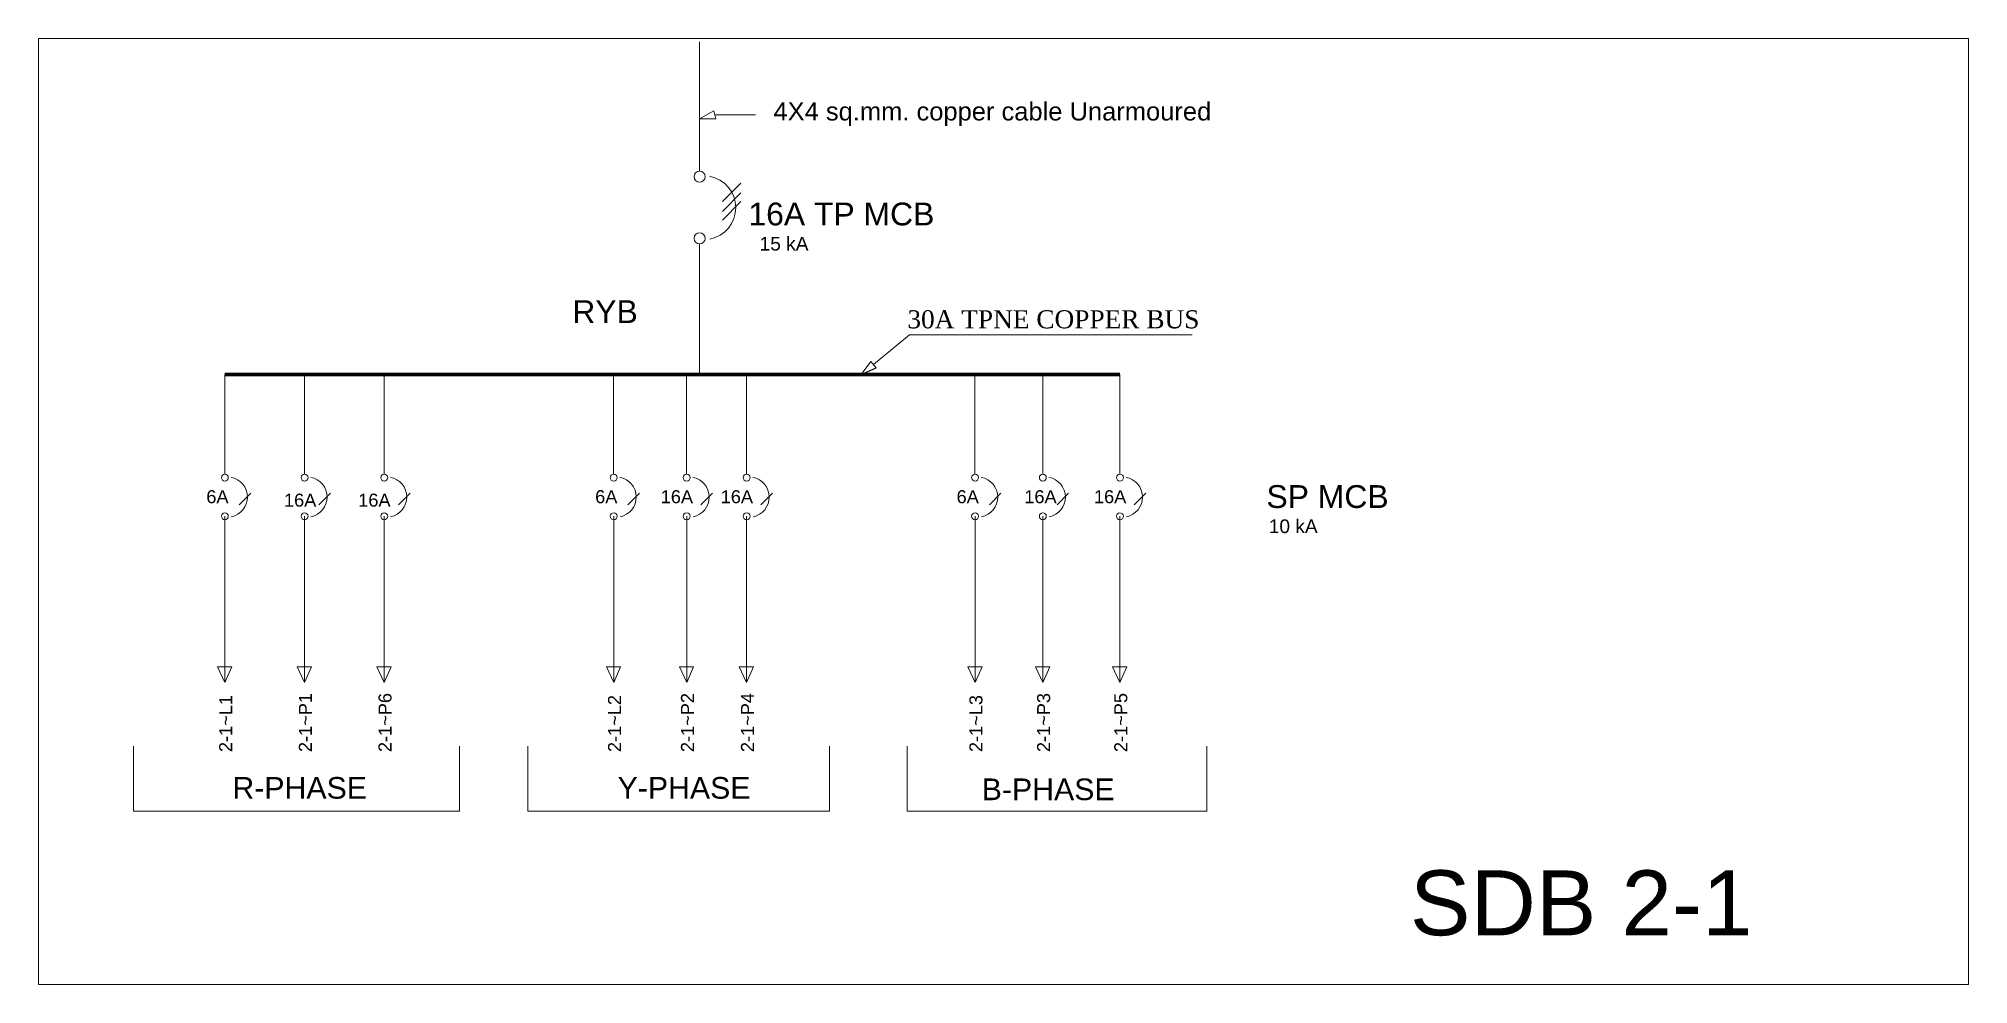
# Model space of a CAD drawing. Header units: millimetres. Extents: x 2390631 to 3337895, y 3598750 to 3969149.
# Drawn here: x 3220465 to 3265344, y 3789909 to 3811900 of the extents above; entities that cross this region are included whole.
import ezdxf

# ---------------------------------------------------------------- set-up
doc = ezdxf.new("R2010")
doc.units = ezdxf.units.MM
doc.header["$MEASUREMENT"] = 0
doc.layers.add('7 POWER PT WIRING', color=3, linetype='Continuous', lineweight=25)
doc.layers.add('Singleline', color=82, linetype='Continuous', lineweight=20)
doc.styles.add('ARIAL', font='arial.ttf')
doc.styles.add('MM', font='dutch.ttf')
doc.styles.add('ROOM', font='arial.ttf')

msp = doc.modelspace()

# ---------------------------------------------------------------- texts
at = {"layer": 'Singleline', "style": 'ROOM'}
msp.add_text('4X4 sq.mm. copper cable Unarmoured', height=424.37, dxfattribs=at).set_placement((3237555, 3809997))
at = {"layer": 'Singleline', "color": 1}
for s, height, style, p in [('16A TP MCB', 530.5, 'ROOM', (3236973, 3807557)), ('15 kA', 318.3, 'ROOM', (3237233, 3806973)), (' RYB', 530.5, 'ROOM', (3232671, 3805287)), ('30A TPNE COPPER BUS', 420.38, 'MM', (3240670, 3805164)), ('6A  ', 302.4, 'ARIAL', (3224366, 3801098)), ('16A  ', 302.4, 'ARIAL', (3226172, 3801018)), ('16A  ', 302.4, 'ARIAL', (3227899, 3801018)), (' SP MCB', 530.5, 'ROOM', (3248814, 3800987)), ('10 kA', 318.3, 'ROOM', (3249074, 3800403)), ('R-PHASE', 504, 'ARIAL', (3224972, 3794227))]:
    msp.add_text(s, height=height, dxfattribs=dict(at, style=style)).set_placement(p)
at = {"layer": 'Singleline', "color": 2, "style": 'ARIAL'}
for s, height, p in [('6A  ', 302.4, (3233409, 3801098)), ('16A  ', 302.4, (3234933, 3801098)), ('16A  ', 302.4, (3236328, 3801098)), ('Y-PHASE', 504, (3233931, 3794227))]:
    msp.add_text(s, height=height, dxfattribs=at).set_placement(p)
at = {"layer": 'Singleline', "color": 5, "style": 'ARIAL'}
for s, height, p in [('6A  ', 302.4, (3241814, 3801098)), ('16A  ', 302.4, (3243389, 3801098)), ('16A  ', 302.4, (3245009, 3801098)), ('B-PHASE', 504, (3242398, 3794193))]:
    msp.add_text(s, height=height, dxfattribs=at).set_placement(p)
at = {"layer": 'Singleline', "color": 1, "style": 'ARIAL'}
for s, p in [('2-1~L1', (3224967, 3795311)), ('2-1~P1', (3226820, 3795311)), ('2-1~P6', (3228673, 3795311))]:
    msp.add_text(s, height=302.4, rotation=90, dxfattribs=at).set_placement(p)
at = {"layer": 'Singleline', "color": 2, "style": 'ARIAL'}
for s, p in [('2-1~L2', (3234010, 3795311)), ('2-1~P2', (3235707, 3795311)), ('2-1~P4', (3237102, 3795311))]:
    msp.add_text(s, height=302.4, rotation=90, dxfattribs=at).set_placement(p)
at = {"layer": 'Singleline', "color": 5, "style": 'ARIAL'}
for s, p in [('2-1~L3', (3242415, 3795311)), ('2-1~P3', (3243989, 3795311)), ('2-1~P5', (3245783, 3795311))]:
    msp.add_text(s, height=302.4, rotation=90, dxfattribs=at).set_placement(p)
at = {"layer": 'Singleline', "color": 1, "linetype": 'Continuous', "lineweight": 35, "insert": (3256341, 3791795), "char_height": 1509.3, "attachment_point": 5, "style": 'ARIAL'}
msp.add_mtext('SDB 2-1', dxfattribs=at)

# ---------------------------------------------------------------- linework, layer by layer
at = {"layer": '7 POWER PT WIRING'}
msp.add_line((3239598, 3804087), (3239943, 3804247), dxfattribs=at)
at = {"layer": 'Singleline', "ltscale": 3}
for p, q in [((3265344, 3811900), (3220465, 3811900)), ((3220465, 3811900), (3220465, 3789909)), ((3265344, 3811900), (3265344, 3789909)), ((3220465, 3789909), (3265344, 3789909))]:
    msp.add_line(p, q, dxfattribs=at)
at = {"layer": 'Singleline'}
for p, q in [((3235837, 3808820), (3235837, 3811825)), ((3236168, 3810224), (3235837, 3810037)), ((3236217, 3810037), (3235837, 3810037)), ((3235837, 3805873), (3235837, 3807126)), ((3235836, 3804087), (3235837, 3806788)), ((3239819, 3804396), (3239598, 3804087))]:
    msp.add_line(p, q, dxfattribs=at)
at = {"layer": 'Singleline', "ltscale": 2.5}
for p, q in [((3236168, 3810224), (3236217, 3810037)), ((3239819, 3804396), (3239943, 3804247))]:
    msp.add_line(p, q, dxfattribs=at)
at = {"layer": 'Singleline', "color": 4}
msp.add_line((3236193, 3810130), (3237136, 3810130), dxfattribs=at)
at = {"layer": 'Singleline', "color": 2}
for p, q in [((3236367, 3808112), (3236798, 3808543)), ((3236367, 3807883), (3236798, 3808314)), ((3236367, 3807678), (3236798, 3808110)), ((3233837, 3801773), (3233837, 3804087)), ((3235534, 3801773), (3235534, 3804087)), ((3236929, 3801773), (3236929, 3804087)), ((3234171, 3801059), (3234441, 3801328)), ((3235868, 3801059), (3236138, 3801328)), ((3237263, 3801059), (3237532, 3801328)), ((3233840, 3800795), (3233840, 3796929)), ((3235537, 3800795), (3235537, 3796929)), ((3236932, 3800795), (3236932, 3796929)), ((3233670, 3797296), (3234000, 3797296)), ((3235367, 3797296), (3235697, 3797296)), ((3236761, 3797296), (3237091, 3797296)), ((3231843, 3795445), (3231843, 3793941)), ((3238857, 3795445), (3238857, 3793941)), ((3231843, 3793941), (3238857, 3793941))]:
    msp.add_line(p, q, dxfattribs=at)
at = {"layer": 'Singleline', "color": 1, "lineweight": 80}
msp.add_line((3245610, 3804087), (3224794, 3804087), dxfattribs=at)
at = {"layer": 'Singleline', "color": 1}
for p, q in [((3224794, 3801773), (3224794, 3804087)), ((3226647, 3801773), (3226647, 3804087)), ((3228500, 3801773), (3228500, 3804087)), ((3225128, 3801059), (3225398, 3801328)), ((3226981, 3801059), (3227251, 3801328)), ((3228834, 3801059), (3229104, 3801328)), ((3224797, 3800795), (3224797, 3796929)), ((3226650, 3800795), (3226650, 3796929)), ((3228503, 3800795), (3228503, 3796929)), ((3224627, 3797296), (3224957, 3797296)), ((3226480, 3797296), (3226810, 3797296)), ((3228332, 3797296), (3228662, 3797296)), ((3222670, 3795445), (3222670, 3793941)), ((3230251, 3795445), (3230251, 3793941)), ((3222670, 3793941), (3230251, 3793941))]:
    msp.add_line(p, q, dxfattribs=at)
at = {"layer": 'Singleline', "color": 5}
for p, q in [((3242242, 3801773), (3242242, 3804087)), ((3243817, 3801773), (3243817, 3804087)), ((3245610, 3801773), (3245610, 3804087)), ((3242576, 3801059), (3242846, 3801328)), ((3244151, 3801059), (3244420, 3801328)), ((3245944, 3801059), (3246214, 3801328)), ((3242245, 3800795), (3242245, 3796929)), ((3243820, 3800795), (3243820, 3796929)), ((3245613, 3800795), (3245613, 3796929)), ((3242075, 3797296), (3242405, 3797296)), ((3243649, 3797296), (3243979, 3797296)), ((3245443, 3797296), (3245773, 3797296)), ((3240666, 3795445), (3240666, 3793941)), ((3247632, 3795445), (3247632, 3793941)), ((3240666, 3793941), (3247632, 3793941))]:
    msp.add_line(p, q, dxfattribs=at)
at = {"layer": 'Singleline'}
msp.add_lwpolyline([(3247293, 3805016), (3240717, 3805016), (3239881, 3804322)], dxfattribs=at)
at = {"layer": 'Singleline', "color": 1}
for points in [[(3224957, 3797296), (3224797, 3796929), (3224627, 3797296)], [(3226810, 3797296), (3226650, 3796929), (3226480, 3797296)], [(3228662, 3797296), (3228503, 3796929), (3228332, 3797296)]]:
    msp.add_lwpolyline(points, dxfattribs=at)
at = {"layer": 'Singleline', "color": 2}
for points in [[(3234000, 3797296), (3233840, 3796929), (3233670, 3797296)], [(3235697, 3797296), (3235537, 3796929), (3235367, 3797296)], [(3237091, 3797296), (3236932, 3796929), (3236761, 3797296)]]:
    msp.add_lwpolyline(points, dxfattribs=at)
at = {"layer": 'Singleline', "color": 5}
for points in [[(3242405, 3797296), (3242245, 3796929), (3242075, 3797296)], [(3243979, 3797296), (3243820, 3796929), (3243649, 3797296)], [(3245773, 3797296), (3245613, 3796929), (3245443, 3797296)]]:
    msp.add_lwpolyline(points, dxfattribs=at)
at = {"layer": 'Singleline', "color": 2}
for centre, radius in [((3235837, 3808691), 129), ((3235837, 3807255), 129), ((3233840, 3801692), 80.5), ((3235537, 3801692), 80.5), ((3236932, 3801692), 80.5), ((3233840, 3800795), 80.5), ((3235537, 3800795), 80.5), ((3236932, 3800795), 80.5)]:
    msp.add_circle(centre, radius, dxfattribs=at)
at = {"layer": 'Singleline', "color": 1}
for centre in [(3224797, 3801692), (3226650, 3801692), (3228503, 3801692), (3224797, 3800795), (3226650, 3800795), (3228503, 3800795)]:
    msp.add_circle(centre, 80.5, dxfattribs=at)
at = {"layer": 'Singleline', "color": 5}
for centre in [(3242245, 3801692), (3243820, 3801692), (3245613, 3801692), (3242245, 3800795), (3243820, 3800795), (3245613, 3800795)]:
    msp.add_circle(centre, 80.5, dxfattribs=at)
at = {"layer": 'Singleline', "color": 2}
for centre, radius in [((3235930, 3807968), 747), ((3233898, 3801240), 467), ((3235595, 3801240), 467), ((3236990, 3801240), 467)]:
    msp.add_arc(centre, radius, 281.248, 79.4875, dxfattribs=at)
at = {"layer": 'Singleline', "color": 1}
for centre in [(3224855, 3801240), (3226708, 3801240), (3228561, 3801240)]:
    msp.add_arc(centre, 467, 281.248, 79.4875, dxfattribs=at)
at = {"layer": 'Singleline', "color": 5}
for centre in [(3242303, 3801240), (3243877, 3801240), (3245671, 3801240)]:
    msp.add_arc(centre, 467, 281.248, 79.4875, dxfattribs=at)

msp.set_redraw_order([(e.dxf.handle, doc.entitydb.next_handle()) for e in msp.query("TEXT MTEXT ATTDEF DIMENSION ARC_DIMENSION")])  # texts and dimensions are drawn at this point

doc.saveas('drawing.dxf')
